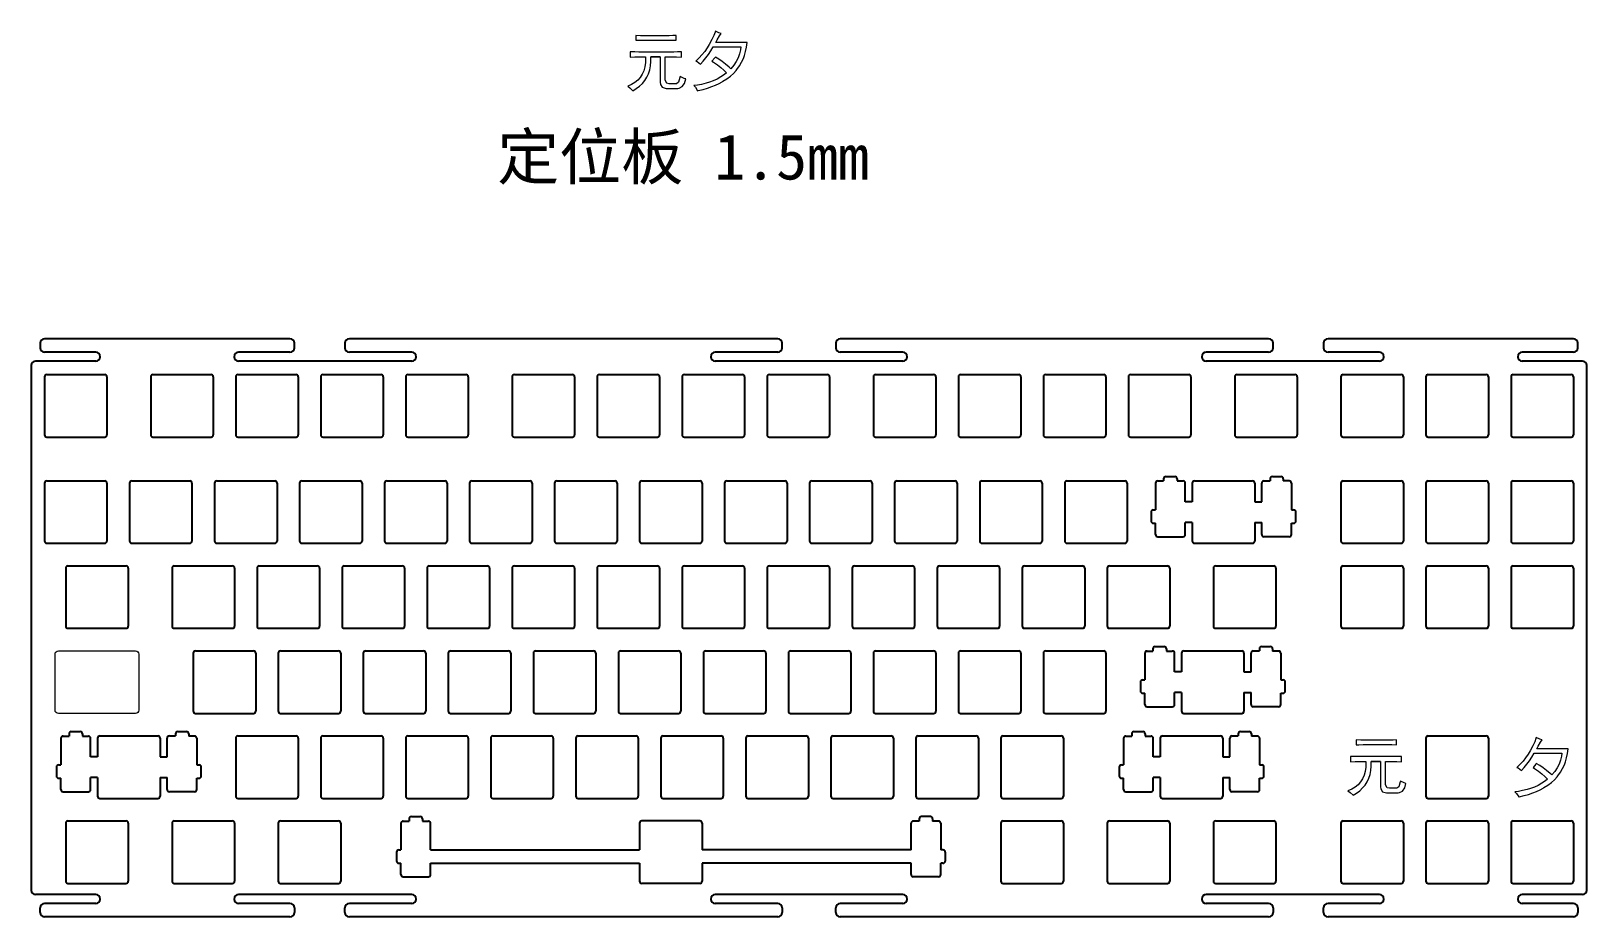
# Model space of a CAD drawing. Header units: millimetres. Extents: x 2270 to 2618, y 1811 to 2010.
import ezdxf

# ---------------------------------------------------------------- set-up
doc = ezdxf.new("R2010")
doc.units = ezdxf.units.MM
doc.layers.add('SUIT-00-06_PBL1', color=7, linetype='Continuous')
doc.styles.get("Standard").update_dxf_attribs({"font": 'arial.ttf'})

msp = doc.modelspace()

# ---------------------------------------------------------------- texts
at = {"insert": (2373.95, 1986.9), "char_height": 10.1924, "width": 4090.9322, "attachment_point": 1}
msp.add_mtext('{\\fSimHei|b0|i0|c134|p49;定位板 1.5mm}', dxfattribs=at)

# ---------------------------------------------------------------- blocks, each defined once
blk = doc.blocks.new('block 72')
at = {"color": 7, "lineweight": 18}
blk.add_open_spline([(103.53, 179.04), (103.53, 179.04), (86.23, 179.04), (86.23, 179.04), (85.82, 179.04), (85.48, 178.7), (85.48, 178.29), (85.48, 178.29), (85.48, 165.79), (85.48, 165.79), (85.48, 165.37), (85.82, 165.04), (86.23, 165.04), (86.23, 165.04), (103.53, 165.04), (103.53, 165.04), (103.94, 165.04), (104.28, 165.37), (104.28, 165.79), (104.28, 165.79), (104.28, 178.29), (104.28, 178.29), (104.28, 178.7), (103.94, 179.04), (103.53, 179.04)], degree=3, knots=[0, 0, 0, 0, 1, 1, 1, 2, 2, 2, 3, 3, 3, 4, 4, 4, 5, 5, 5, 6, 6, 6, 7, 7, 7, 8, 8, 8, 8], dxfattribs=at)

# ---------------------------------------------------------------- linework, layer by layer
for p, q in [((2272.51, 1932.5), (2272.51, 1919.5)), ((2273.01, 1933), (2286.01, 1933)), ((2286.51, 1932.5), (2286.51, 1919.5)), ((2296.32, 1932.5), (2296.32, 1919.5)), ((2296.82, 1933), (2309.82, 1933)), ((2310.32, 1932.5), (2310.32, 1919.5)), ((2315.37, 1932.5), (2315.37, 1919.5)), ((2315.87, 1933), (2328.87, 1933)), ((2329.37, 1932.5), (2329.37, 1919.5)), ((2334.42, 1932.5), (2334.42, 1919.5)), ((2334.92, 1933), (2347.92, 1933)), ((2348.42, 1932.5), (2348.42, 1919.5)), ((2353.47, 1932.5), (2353.47, 1919.5)), ((2353.97, 1933), (2366.97, 1933)), ((2367.47, 1932.5), (2367.47, 1919.5)), ((2377.29, 1932.5), (2377.29, 1919.5)), ((2377.79, 1933), (2390.79, 1933)), ((2391.29, 1932.5), (2391.29, 1919.5)), ((2396.34, 1932.5), (2396.34, 1919.5)), ((2396.84, 1933), (2409.84, 1933)), ((2410.34, 1932.5), (2410.34, 1919.5)), ((2415.39, 1932.5), (2415.39, 1919.5)), ((2415.89, 1933), (2428.89, 1933)), ((2429.39, 1932.5), (2429.39, 1919.5)), ((2434.44, 1932.5), (2434.44, 1919.5)), ((2434.94, 1933), (2447.94, 1933)), ((2448.44, 1932.5), (2448.44, 1919.5)), ((2458.25, 1932.5), (2458.25, 1919.5)), ((2458.75, 1933), (2471.75, 1933)), ((2472.25, 1932.5), (2472.25, 1919.5)), ((2477.3, 1932.5), (2477.3, 1919.5)), ((2477.8, 1933), (2490.8, 1933)), ((2491.3, 1932.5), (2491.3, 1919.5)), ((2496.35, 1932.5), (2496.35, 1919.5)), ((2496.85, 1933), (2509.85, 1933)), ((2510.35, 1932.5), (2510.35, 1919.5)), ((2515.4, 1932.5), (2515.4, 1919.5)), ((2515.9, 1933), (2528.9, 1933)), ((2529.4, 1932.5), (2529.4, 1919.5)), ((2539.21, 1932.5), (2539.21, 1919.5)), ((2539.71, 1933), (2552.71, 1933)), ((2553.21, 1932.5), (2553.21, 1919.5)), ((2563.02, 1932.5), (2563.02, 1919.5)), ((2563.52, 1933), (2576.52, 1933)), ((2577.02, 1932.5), (2577.02, 1919.5)), ((2582.07, 1932.5), (2582.07, 1919.5)), ((2582.57, 1933), (2595.57, 1933)), ((2596.07, 1932.5), (2596.07, 1919.5)), ((2601.12, 1932.5), (2601.12, 1919.5)), ((2601.62, 1933), (2614.62, 1933)), ((2615.12, 1932.5), (2615.12, 1919.5)), ((2273.01, 1919), (2286.01, 1919)), ((2296.82, 1919), (2309.82, 1919)), ((2315.87, 1919), (2328.87, 1919)), ((2334.92, 1919), (2347.92, 1919)), ((2353.97, 1919), (2366.97, 1919)), ((2377.79, 1919), (2390.79, 1919)), ((2396.84, 1919), (2409.84, 1919)), ((2415.89, 1919), (2428.89, 1919)), ((2434.94, 1919), (2447.94, 1919)), ((2458.75, 1919), (2471.75, 1919)), ((2477.8, 1919), (2490.8, 1919)), ((2496.85, 1919), (2509.85, 1919)), ((2515.9, 1919), (2528.9, 1919)), ((2539.71, 1919), (2552.71, 1919)), ((2563.52, 1919), (2576.52, 1919)), ((2582.57, 1919), (2595.57, 1919)), ((2601.62, 1919), (2614.62, 1919)), ((2272.51, 1908.69), (2272.51, 1895.69)), ((2273.01, 1909.19), (2286.01, 1909.19)), ((2286.51, 1908.69), (2286.51, 1895.69)), ((2291.56, 1908.69), (2291.56, 1895.69)), ((2292.06, 1909.19), (2305.06, 1909.19)), ((2305.56, 1908.69), (2305.56, 1895.69)), ((2310.61, 1908.69), (2310.61, 1895.69)), ((2311.11, 1909.19), (2324.11, 1909.19)), ((2324.61, 1908.69), (2324.61, 1895.69)), ((2329.66, 1908.69), (2329.66, 1895.69)), ((2330.16, 1909.19), (2343.16, 1909.19)), ((2343.66, 1908.69), (2343.66, 1895.69)), ((2348.71, 1908.69), (2348.71, 1895.69)), ((2349.21, 1909.19), (2362.21, 1909.19)), ((2362.71, 1908.69), (2362.71, 1895.69)), ((2367.76, 1908.69), (2367.76, 1895.69)), ((2368.26, 1909.19), (2381.26, 1909.19)), ((2381.76, 1908.69), (2381.76, 1895.69)), ((2386.81, 1908.69), (2386.81, 1895.69)), ((2387.31, 1909.19), (2400.31, 1909.19)), ((2400.81, 1908.69), (2400.81, 1895.69)), ((2405.86, 1908.69), (2405.86, 1895.69)), ((2406.36, 1909.19), (2419.36, 1909.19)), ((2419.86, 1908.69), (2419.86, 1895.69)), ((2424.91, 1908.69), (2424.91, 1895.69)), ((2425.41, 1909.19), (2438.41, 1909.19)), ((2438.91, 1908.69), (2438.91, 1895.69)), ((2443.96, 1908.69), (2443.96, 1895.69)), ((2444.46, 1909.19), (2457.46, 1909.19)), ((2457.96, 1908.69), (2457.96, 1895.69)), ((2463.01, 1908.69), (2463.01, 1895.69)), ((2463.51, 1909.19), (2476.51, 1909.19)), ((2477.01, 1908.69), (2477.01, 1895.69)), ((2482.06, 1908.69), (2482.06, 1895.69)), ((2482.56, 1909.19), (2495.56, 1909.19)), ((2496.06, 1908.69), (2496.06, 1895.69)), ((2501.11, 1908.69), (2501.11, 1895.69)), ((2501.61, 1909.19), (2514.61, 1909.19)), ((2515.11, 1908.69), (2515.11, 1895.69)), ((2521.46, 1908.66), (2521.46, 1902.69)), ((2521.96, 1909.16), (2523.29, 1909.16)), ((2523.29, 1909.66), (2523.29, 1909.16)), ((2523.79, 1910.16), (2525.79, 1910.16)), ((2526.29, 1909.66), (2526.29, 1909.16)), ((2526.29, 1909.16), (2527.61, 1909.16)), ((2528.11, 1904.49), (2528.11, 1908.66)), ((2529.69, 1908.69), (2529.69, 1904.49)), ((2530.19, 1909.19), (2543.19, 1909.19)), ((2543.69, 1908.69), (2543.69, 1904.49)), ((2545.26, 1904.49), (2545.26, 1908.67)), ((2545.76, 1909.17), (2547.15, 1909.17)), ((2547.15, 1909.66), (2547.15, 1909.17)), ((2547.65, 1910.16), (2549.59, 1910.16)), ((2550.09, 1909.66), (2550.09, 1909.16)), ((2551.41, 1909.16), (2550.09, 1909.16)), ((2551.91, 1908.66), (2551.91, 1902.69)), ((2563.02, 1908.69), (2563.02, 1895.69)), ((2563.52, 1909.19), (2576.52, 1909.19)), ((2577.02, 1908.69), (2577.02, 1895.69)), ((2582.07, 1908.69), (2582.07, 1895.69)), ((2582.57, 1909.19), (2595.57, 1909.19)), ((2596.07, 1908.69), (2596.07, 1895.69)), ((2601.12, 1908.69), (2601.12, 1895.69)), ((2601.62, 1909.19), (2614.62, 1909.19)), ((2615.12, 1908.69), (2615.12, 1895.69)), ((2529.69, 1904.49), (2528.11, 1904.49)), ((2543.69, 1904.49), (2545.26, 1904.49)), ((2520.46, 1902.19), (2520.46, 1900.19)), ((2520.96, 1902.69), (2521.46, 1902.69)), ((2551.91, 1902.69), (2552.41, 1902.69)), ((2552.91, 1900.19), (2552.91, 1902.19)), ((2520.96, 1899.69), (2521.46, 1899.69)), ((2521.46, 1897.16), (2521.46, 1899.69)), ((2521.96, 1896.66), (2527.61, 1896.66)), ((2529.69, 1899.89), (2528.11, 1899.89)), ((2528.11, 1897.16), (2528.11, 1899.89)), ((2529.69, 1899.89), (2529.69, 1895.69)), ((2543.69, 1899.89), (2545.26, 1899.89)), ((2543.69, 1899.89), (2543.69, 1895.69)), ((2545.26, 1897.16), (2545.26, 1899.89)), ((2551.41, 1896.66), (2545.76, 1896.66)), ((2551.91, 1897.16), (2551.91, 1899.69)), ((2551.91, 1899.69), (2552.41, 1899.69)), ((2273.01, 1895.19), (2286.01, 1895.19)), ((2292.06, 1895.19), (2305.06, 1895.19)), ((2311.11, 1895.19), (2324.11, 1895.19)), ((2330.16, 1895.19), (2343.16, 1895.19)), ((2349.21, 1895.19), (2362.21, 1895.19)), ((2368.26, 1895.19), (2381.26, 1895.19)), ((2387.31, 1895.19), (2400.31, 1895.19)), ((2406.36, 1895.19), (2419.36, 1895.19)), ((2425.41, 1895.19), (2438.41, 1895.19)), ((2444.46, 1895.19), (2457.46, 1895.19)), ((2463.51, 1895.19), (2476.51, 1895.19)), ((2482.56, 1895.19), (2495.56, 1895.19)), ((2501.61, 1895.19), (2514.61, 1895.19)), ((2530.19, 1895.19), (2543.19, 1895.19)), ((2563.52, 1895.19), (2576.52, 1895.19)), ((2582.57, 1895.19), (2595.57, 1895.19)), ((2601.62, 1895.19), (2614.62, 1895.19)), ((2277.27, 1889.64), (2277.27, 1876.64)), ((2277.77, 1890.14), (2290.77, 1890.14)), ((2291.27, 1889.64), (2291.27, 1876.64)), ((2301.09, 1889.64), (2301.09, 1876.64)), ((2301.59, 1890.14), (2314.59, 1890.14)), ((2315.09, 1889.64), (2315.09, 1876.64)), ((2320.14, 1889.64), (2320.14, 1876.64)), ((2320.64, 1890.14), (2333.64, 1890.14)), ((2334.14, 1889.64), (2334.14, 1876.64)), ((2339.19, 1889.64), (2339.19, 1876.64)), ((2339.69, 1890.14), (2352.69, 1890.14)), ((2353.19, 1889.64), (2353.19, 1876.64)), ((2358.24, 1889.64), (2358.24, 1876.64)), ((2358.74, 1890.14), (2371.74, 1890.14)), ((2372.24, 1889.64), (2372.24, 1876.64)), ((2377.29, 1889.64), (2377.29, 1876.64)), ((2377.79, 1890.14), (2390.79, 1890.14)), ((2391.29, 1889.64), (2391.29, 1876.64)), ((2396.34, 1889.64), (2396.34, 1876.64)), ((2396.84, 1890.14), (2409.84, 1890.14)), ((2410.34, 1889.64), (2410.34, 1876.64)), ((2415.39, 1889.64), (2415.39, 1876.64)), ((2415.89, 1890.14), (2428.89, 1890.14)), ((2429.39, 1889.64), (2429.39, 1876.64)), ((2434.44, 1889.64), (2434.44, 1876.64)), ((2434.94, 1890.14), (2447.94, 1890.14)), ((2448.44, 1889.64), (2448.44, 1876.64)), ((2453.49, 1889.64), (2453.49, 1876.64)), ((2453.99, 1890.14), (2466.99, 1890.14)), ((2467.49, 1889.64), (2467.49, 1876.64)), ((2472.54, 1889.64), (2472.54, 1876.64)), ((2473.04, 1890.14), (2486.04, 1890.14)), ((2486.54, 1889.64), (2486.54, 1876.64)), ((2491.59, 1889.64), (2491.59, 1876.64)), ((2492.09, 1890.14), (2505.09, 1890.14)), ((2505.59, 1889.64), (2505.59, 1876.64)), ((2510.64, 1889.64), (2510.64, 1876.64)), ((2511.14, 1890.14), (2524.14, 1890.14)), ((2524.64, 1889.64), (2524.64, 1876.64)), ((2534.45, 1889.64), (2534.45, 1876.64)), ((2534.95, 1890.14), (2547.95, 1890.14)), ((2548.45, 1889.64), (2548.45, 1876.64)), ((2563.02, 1889.64), (2563.02, 1876.64)), ((2563.52, 1890.14), (2576.52, 1890.14)), ((2577.02, 1889.64), (2577.02, 1876.64)), ((2582.07, 1889.64), (2582.07, 1876.64)), ((2582.57, 1890.14), (2595.57, 1890.14)), ((2596.07, 1889.64), (2596.07, 1876.64)), ((2601.12, 1889.64), (2601.12, 1876.64)), ((2601.62, 1890.14), (2614.62, 1890.14)), ((2615.12, 1889.64), (2615.12, 1876.64)), ((2277.77, 1876.14), (2290.77, 1876.14)), ((2301.59, 1876.14), (2314.59, 1876.14)), ((2320.64, 1876.14), (2333.64, 1876.14)), ((2339.69, 1876.14), (2352.69, 1876.14)), ((2358.74, 1876.14), (2371.74, 1876.14)), ((2377.79, 1876.14), (2390.79, 1876.14)), ((2396.84, 1876.14), (2409.84, 1876.14)), ((2415.89, 1876.14), (2428.89, 1876.14)), ((2434.94, 1876.14), (2447.94, 1876.14)), ((2453.99, 1876.14), (2466.99, 1876.14)), ((2473.04, 1876.14), (2486.04, 1876.14)), ((2492.09, 1876.14), (2505.09, 1876.14)), ((2511.14, 1876.14), (2524.14, 1876.14)), ((2534.95, 1876.14), (2547.95, 1876.14)), ((2563.52, 1876.14), (2576.52, 1876.14)), ((2582.57, 1876.14), (2595.57, 1876.14)), ((2601.62, 1876.14), (2614.62, 1876.14)), ((2521.39, 1872.06), (2523.39, 1872.06)), ((2545.26, 1872.06), (2547.19, 1872.06)), ((2305.85, 1870.59), (2305.85, 1857.59)), ((2306.35, 1871.09), (2319.35, 1871.09)), ((2319.85, 1870.59), (2319.85, 1857.59)), ((2324.9, 1870.59), (2324.9, 1857.59)), ((2325.4, 1871.09), (2338.4, 1871.09)), ((2338.9, 1870.59), (2338.9, 1857.59)), ((2343.95, 1870.59), (2343.95, 1857.59)), ((2344.45, 1871.09), (2357.45, 1871.09)), ((2357.95, 1870.59), (2357.95, 1857.59)), ((2363, 1870.59), (2363, 1857.59)), ((2363.5, 1871.09), (2376.5, 1871.09)), ((2377, 1870.59), (2377, 1857.59)), ((2382.05, 1870.59), (2382.05, 1857.59)), ((2382.55, 1871.09), (2395.55, 1871.09)), ((2396.05, 1870.59), (2396.05, 1857.59)), ((2401.1, 1870.59), (2401.1, 1857.59)), ((2401.6, 1871.09), (2414.6, 1871.09)), ((2415.1, 1870.59), (2415.1, 1857.59)), ((2420.15, 1870.59), (2420.15, 1857.59)), ((2420.65, 1871.09), (2433.65, 1871.09)), ((2434.15, 1870.59), (2434.15, 1857.59)), ((2439.2, 1870.59), (2439.2, 1857.59)), ((2439.7, 1871.09), (2452.7, 1871.09)), ((2453.2, 1870.59), (2453.2, 1857.59)), ((2458.25, 1870.59), (2458.25, 1857.59)), ((2458.75, 1871.09), (2471.75, 1871.09)), ((2472.25, 1870.59), (2472.25, 1857.59)), ((2477.3, 1870.59), (2477.3, 1857.59)), ((2477.8, 1871.09), (2490.8, 1871.09)), ((2491.3, 1870.59), (2491.3, 1857.59)), ((2496.35, 1870.59), (2496.35, 1857.59)), ((2496.85, 1871.09), (2509.85, 1871.09)), ((2510.35, 1870.59), (2510.35, 1857.59)), ((2519.07, 1870.56), (2519.07, 1864.59)), ((2519.57, 1871.06), (2520.89, 1871.06)), ((2520.89, 1871.56), (2520.89, 1871.06)), ((2523.89, 1871.56), (2523.89, 1871.06)), ((2523.89, 1871.06), (2525.22, 1871.06)), ((2525.72, 1866.39), (2525.72, 1870.56)), ((2527.29, 1870.59), (2527.29, 1866.39)), ((2527.79, 1871.09), (2540.79, 1871.09)), ((2541.29, 1870.59), (2541.29, 1866.39)), ((2542.87, 1866.39), (2542.87, 1870.57)), ((2543.37, 1871.07), (2544.76, 1871.07)), ((2544.76, 1871.56), (2544.76, 1871.07)), ((2547.69, 1871.56), (2547.69, 1871.06)), ((2549.02, 1871.06), (2547.69, 1871.06)), ((2549.52, 1870.56), (2549.52, 1864.59)), ((2527.29, 1866.39), (2525.72, 1866.39)), ((2541.29, 1866.39), (2542.87, 1866.39)), ((2518.07, 1864.09), (2518.07, 1862.09)), ((2518.57, 1864.59), (2519.07, 1864.59)), ((2527.29, 1861.79), (2525.72, 1861.79)), ((2525.72, 1859.06), (2525.72, 1861.79)), ((2527.29, 1861.79), (2527.29, 1857.59)), ((2541.29, 1861.79), (2542.87, 1861.79)), ((2541.29, 1861.79), (2541.29, 1857.59)), ((2542.87, 1859.06), (2542.87, 1861.79)), ((2549.52, 1864.59), (2550.02, 1864.59)), ((2550.52, 1862.09), (2550.52, 1864.09)), ((2518.57, 1861.59), (2519.07, 1861.59)), ((2519.07, 1859.06), (2519.07, 1861.59)), ((2519.57, 1858.56), (2525.22, 1858.56)), ((2549.02, 1858.56), (2543.37, 1858.56)), ((2549.52, 1859.06), (2549.52, 1861.59)), ((2549.52, 1861.59), (2550.02, 1861.59)), ((2306.35, 1857.09), (2319.35, 1857.09)), ((2325.4, 1857.09), (2338.4, 1857.09)), ((2344.45, 1857.09), (2357.45, 1857.09)), ((2363.5, 1857.09), (2376.5, 1857.09)), ((2382.55, 1857.09), (2395.55, 1857.09)), ((2401.6, 1857.09), (2414.6, 1857.09)), ((2420.65, 1857.09), (2433.65, 1857.09)), ((2439.7, 1857.09), (2452.7, 1857.09)), ((2458.75, 1857.09), (2471.75, 1857.09)), ((2477.8, 1857.09), (2490.8, 1857.09)), ((2496.85, 1857.09), (2509.85, 1857.09)), ((2527.79, 1857.09), (2540.79, 1857.09)), ((2276.19, 1851.51), (2276.19, 1845.54)), ((2276.69, 1852.01), (2278.02, 1852.01)), ((2278.02, 1852.51), (2278.02, 1852.01)), ((2278.52, 1853.01), (2280.52, 1853.01)), ((2281.02, 1852.51), (2281.02, 1852.01)), ((2281.02, 1852.01), (2282.34, 1852.01)), ((2282.84, 1847.34), (2282.84, 1851.51)), ((2284.42, 1851.54), (2284.42, 1847.34)), ((2284.92, 1852.04), (2297.92, 1852.04)), ((2298.42, 1851.54), (2298.42, 1847.34)), ((2299.99, 1847.34), (2299.99, 1851.52)), ((2300.49, 1852.02), (2301.88, 1852.02)), ((2301.88, 1852.51), (2301.88, 1852.02)), ((2302.38, 1853.01), (2304.32, 1853.01)), ((2304.82, 1852.51), (2304.82, 1852.01)), ((2306.14, 1852.01), (2304.82, 1852.01)), ((2306.64, 1851.51), (2306.64, 1845.54)), ((2315.37, 1851.54), (2315.37, 1838.54)), ((2315.87, 1852.04), (2328.87, 1852.04)), ((2329.37, 1851.54), (2329.37, 1838.54)), ((2334.42, 1851.54), (2334.42, 1838.54)), ((2334.92, 1852.04), (2347.92, 1852.04)), ((2348.42, 1851.54), (2348.42, 1838.54)), ((2353.47, 1851.54), (2353.47, 1838.54)), ((2353.97, 1852.04), (2366.97, 1852.04)), ((2367.47, 1851.54), (2367.47, 1838.54)), ((2372.52, 1851.54), (2372.52, 1838.54)), ((2373.02, 1852.04), (2386.02, 1852.04)), ((2386.52, 1851.54), (2386.52, 1838.54)), ((2391.57, 1851.54), (2391.57, 1838.54)), ((2392.07, 1852.04), (2405.07, 1852.04)), ((2405.57, 1851.54), (2405.57, 1838.54)), ((2410.62, 1851.54), (2410.62, 1838.54)), ((2411.12, 1852.04), (2424.12, 1852.04)), ((2424.62, 1851.54), (2424.62, 1838.54)), ((2429.67, 1851.54), (2429.67, 1838.54)), ((2430.17, 1852.04), (2443.17, 1852.04)), ((2443.67, 1851.54), (2443.67, 1838.54)), ((2448.72, 1851.54), (2448.72, 1838.54)), ((2449.22, 1852.04), (2462.22, 1852.04)), ((2462.72, 1851.54), (2462.72, 1838.54)), ((2467.77, 1851.54), (2467.77, 1838.54)), ((2468.27, 1852.04), (2481.27, 1852.04)), ((2481.77, 1851.54), (2481.77, 1838.54)), ((2486.82, 1851.54), (2486.82, 1838.54)), ((2487.32, 1852.04), (2500.32, 1852.04)), ((2500.82, 1851.54), (2500.82, 1838.54)), ((2514.32, 1851.51), (2514.32, 1845.54)), ((2514.82, 1852.01), (2516.14, 1852.01)), ((2516.14, 1852.51), (2516.14, 1852.01)), ((2516.64, 1853.01), (2518.64, 1853.01)), ((2519.14, 1852.51), (2519.14, 1852.01)), ((2519.14, 1852.01), (2520.47, 1852.01)), ((2520.97, 1847.34), (2520.97, 1851.51)), ((2522.54, 1851.54), (2522.54, 1847.34)), ((2523.04, 1852.04), (2536.04, 1852.04)), ((2536.54, 1851.54), (2536.54, 1847.34)), ((2538.12, 1847.34), (2538.12, 1851.52)), ((2538.62, 1852.02), (2540, 1852.02)), ((2540, 1852.51), (2540, 1852.02)), ((2540.5, 1853.01), (2542.44, 1853.01)), ((2542.94, 1852.51), (2542.94, 1852.01)), ((2544.27, 1852.01), (2542.94, 1852.01)), ((2544.77, 1851.51), (2544.77, 1845.54)), ((2582.07, 1851.54), (2582.07, 1838.54)), ((2582.57, 1852.04), (2595.57, 1852.04)), ((2596.07, 1851.54), (2596.07, 1838.54)), ((2275.19, 1845.04), (2275.19, 1843.04)), ((2275.69, 1845.54), (2276.19, 1845.54)), ((2284.42, 1847.34), (2282.84, 1847.34)), ((2298.42, 1847.34), (2299.99, 1847.34)), ((2306.64, 1845.54), (2307.14, 1845.54)), ((2307.64, 1843.04), (2307.64, 1845.04)), ((2513.32, 1845.04), (2513.32, 1843.04)), ((2513.82, 1845.54), (2514.32, 1845.54)), ((2522.54, 1847.34), (2520.97, 1847.34)), ((2536.54, 1847.34), (2538.12, 1847.34)), ((2544.77, 1845.54), (2545.27, 1845.54)), ((2545.77, 1843.04), (2545.77, 1845.04)), ((2275.69, 1842.54), (2276.19, 1842.54)), ((2276.19, 1840.01), (2276.19, 1842.54)), ((2284.42, 1842.74), (2282.84, 1842.74)), ((2282.84, 1840.01), (2282.84, 1842.74)), ((2284.42, 1842.74), (2284.42, 1838.54)), ((2298.42, 1842.74), (2299.99, 1842.74)), ((2298.42, 1842.74), (2298.42, 1838.54)), ((2299.99, 1840.01), (2299.99, 1842.74)), ((2306.64, 1840.01), (2306.64, 1842.54)), ((2306.64, 1842.54), (2307.14, 1842.54)), ((2513.82, 1842.54), (2514.32, 1842.54)), ((2514.32, 1840.01), (2514.32, 1842.54)), ((2522.54, 1842.74), (2520.97, 1842.74)), ((2520.97, 1840.01), (2520.97, 1842.74)), ((2522.54, 1842.74), (2522.54, 1838.54)), ((2536.54, 1842.74), (2538.12, 1842.74)), ((2536.54, 1842.74), (2536.54, 1838.54)), ((2538.12, 1840.01), (2538.12, 1842.74)), ((2544.77, 1840.01), (2544.77, 1842.54)), ((2544.77, 1842.54), (2545.27, 1842.54)), ((2276.69, 1839.51), (2282.34, 1839.51)), ((2284.92, 1838.04), (2297.92, 1838.04)), ((2306.14, 1839.51), (2300.49, 1839.51)), ((2315.87, 1838.04), (2328.87, 1838.04)), ((2334.92, 1838.04), (2347.92, 1838.04)), ((2353.97, 1838.04), (2366.97, 1838.04)), ((2373.02, 1838.04), (2386.02, 1838.04)), ((2392.07, 1838.04), (2405.07, 1838.04)), ((2411.12, 1838.04), (2424.12, 1838.04)), ((2430.17, 1838.04), (2443.17, 1838.04)), ((2449.22, 1838.04), (2462.22, 1838.04)), ((2468.27, 1838.04), (2481.27, 1838.04)), ((2487.32, 1838.04), (2500.32, 1838.04)), ((2514.82, 1839.51), (2520.47, 1839.51)), ((2523.04, 1838.04), (2536.04, 1838.04)), ((2544.27, 1839.51), (2538.62, 1839.51)), ((2582.57, 1838.04), (2595.57, 1838.04)), ((2354.71, 1833.96), (2356.71, 1833.96)), ((2471.01, 1833.96), (2469.01, 1833.96)), ((2277.27, 1832.49), (2277.27, 1819.49)), ((2277.77, 1832.99), (2290.77, 1832.99)), ((2291.27, 1832.49), (2291.27, 1819.49)), ((2301.09, 1832.49), (2301.09, 1819.49)), ((2301.59, 1832.99), (2314.59, 1832.99)), ((2315.09, 1832.49), (2315.09, 1819.49)), ((2324.9, 1832.49), (2324.9, 1819.49)), ((2325.4, 1832.99), (2338.4, 1832.99)), ((2338.9, 1832.49), (2338.9, 1819.49)), ((2352.39, 1832.46), (2352.39, 1826.49)), ((2352.89, 1832.96), (2354.21, 1832.96)), ((2354.21, 1833.46), (2354.21, 1832.96)), ((2357.21, 1833.46), (2357.21, 1832.96)), ((2357.21, 1832.96), (2358.54, 1832.96)), ((2359.04, 1826.49), (2359.04, 1832.46)), ((2405.86, 1832.49), (2405.86, 1826.49)), ((2419.36, 1832.99), (2406.36, 1832.99)), ((2419.86, 1832.49), (2419.86, 1826.49)), ((2466.69, 1826.49), (2466.69, 1832.46)), ((2468.51, 1832.96), (2467.19, 1832.96)), ((2468.51, 1833.46), (2468.51, 1832.96)), ((2471.51, 1833.46), (2471.51, 1832.96)), ((2472.84, 1832.96), (2471.51, 1832.96)), ((2473.34, 1832.46), (2473.34, 1826.49)), ((2486.82, 1832.49), (2486.82, 1819.49)), ((2487.32, 1832.99), (2500.32, 1832.99)), ((2500.82, 1832.49), (2500.82, 1819.49)), ((2510.64, 1832.49), (2510.64, 1819.49)), ((2511.14, 1832.99), (2524.14, 1832.99)), ((2524.64, 1832.49), (2524.64, 1819.49)), ((2534.45, 1832.49), (2534.45, 1819.49)), ((2534.95, 1832.99), (2547.95, 1832.99)), ((2548.45, 1832.49), (2548.45, 1819.49)), ((2563.02, 1832.49), (2563.02, 1819.49)), ((2563.52, 1832.99), (2576.52, 1832.99)), ((2577.02, 1832.49), (2577.02, 1819.49)), ((2582.07, 1832.49), (2582.07, 1819.49)), ((2582.57, 1832.99), (2595.57, 1832.99)), ((2596.07, 1832.49), (2596.07, 1819.49)), ((2601.12, 1832.49), (2601.12, 1819.49)), ((2601.62, 1832.99), (2614.62, 1832.99)), ((2615.12, 1832.49), (2615.12, 1819.49)), ((2351.39, 1825.99), (2351.39, 1823.99)), ((2351.89, 1826.49), (2352.39, 1826.49)), ((2351.89, 1823.49), (2352.39, 1823.49)), ((2352.39, 1820.96), (2352.39, 1823.49)), ((2359.04, 1826.49), (2405.86, 1826.49)), ((2359.04, 1820.96), (2359.04, 1823.49)), ((2359.04, 1823.49), (2405.86, 1823.49)), ((2405.86, 1823.49), (2405.86, 1819.49)), ((2466.69, 1826.49), (2419.86, 1826.49)), ((2419.86, 1823.49), (2419.86, 1819.49)), ((2466.69, 1823.49), (2419.86, 1823.49)), ((2466.69, 1820.96), (2466.69, 1823.49)), ((2473.84, 1826.49), (2473.34, 1826.49)), ((2473.34, 1820.96), (2473.34, 1823.49)), ((2473.84, 1823.49), (2473.34, 1823.49)), ((2474.34, 1825.99), (2474.34, 1823.99)), ((2352.89, 1820.46), (2358.54, 1820.46)), ((2472.84, 1820.46), (2467.19, 1820.46)), ((2277.77, 1818.99), (2290.77, 1818.99)), ((2301.59, 1818.99), (2314.59, 1818.99)), ((2325.4, 1818.99), (2338.4, 1818.99)), ((2419.36, 1818.99), (2406.36, 1818.99)), ((2487.32, 1818.99), (2500.32, 1818.99)), ((2511.14, 1818.99), (2524.14, 1818.99)), ((2534.95, 1818.99), (2547.95, 1818.99)), ((2563.52, 1818.99), (2576.52, 1818.99)), ((2582.57, 1818.99), (2595.57, 1818.99)), ((2601.62, 1818.99), (2614.62, 1818.99))]:
    msp.add_line(p, q)
at = {"color": 7, "lineweight": 0}
for points in [[(2405.04, 2008.98), (2405.04, 2007.9), (2405.65, 2007.93), (2406.57, 2007.95), (2412.46, 2007.95)], [(2406.52, 2008.92), (2406.04, 2008.93), (2405.04, 2008.98)], [(2414.08, 2008.98), (2413.3, 2008.95), (2412.46, 2008.92), (2406.52, 2008.92)], [(2412.46, 2007.95), (2412.99, 2007.95), (2414.08, 2007.9), (2414.08, 2008.98)], [(2422.83, 2009.96), (2422.76, 2009.73), (2422.48, 2009), (2422.05, 2008.09), (2421.46, 2006.97)], [(2427.65, 2001.37), (2428.24, 2002.18), (2428.72, 2003.01), (2429.12, 2003.83), (2429.35, 2004.47), (2429.59, 2005.36), (2429.81, 2006.33), (2429.97, 2007.39), (2422.94, 2007.39), (2423.24, 2008), (2423.76, 2008.93), (2424.14, 2009.45), (2423.65, 2009.56), (2422.83, 2009.96)], [(2405.71, 2005.26), (2405.71, 2005.26), (2404.79, 2005.28), (2403.77, 2005.31)], [(2403.77, 2005.31), (2403.77, 2004.11), (2403.78, 2004.11), (2404.81, 2004.16), (2405.71, 2004.17), (2407.21, 2004.17)], [(2415.22, 2005.31), (2414.38, 2005.28), (2413.5, 2005.26), (2405.71, 2005.26)], [(2413.5, 2004.17), (2414.16, 2004.16), (2415.22, 2004.11), (2415.22, 2005.31)], [(2421.46, 2006.97), (2420.98, 2006.2), (2420.44, 2005.41), (2419.84, 2004.65), (2419.18, 2003.94), (2418.48, 2003.25), (2418.74, 2003.14), (2419.51, 2002.58), (2420.11, 2003.22), (2420.7, 2003.94), (2421.28, 2004.7), (2421.84, 2005.53), (2422.36, 2006.4), (2428.56, 2006.4)], [(2428.56, 2006.4), (2428.46, 2005.76), (2428.23, 2004.87), (2427.91, 2003.99), (2427.49, 2003.15), (2426.94, 2002.33), (2426.32, 2001.54)], [(2407.21, 2004.17), (2407.21, 2003.93), (2407.18, 2002.89), (2407.05, 2001.95), (2406.82, 2001.08), (2406.47, 2000.29), (2406.02, 1999.58), (2405.48, 1998.97), (2404.82, 1998.43), (2404.06, 1997.96), (2403.19, 1997.59), (2403.69, 1997.24), (2404.34, 1996.61), (2405.1, 1997.08), (2405.84, 1997.62), (2406.49, 1998.23), (2407.03, 1998.89), (2407.49, 1999.63), (2407.85, 2000.42), (2408.13, 2001.26), (2408.31, 2002.17), (2408.41, 2003.14), (2408.41, 2004.17), (2410.47, 2004.17)], [(2408.41, 2004.17), (2410.47, 2004.17)], [(2410.47, 2004.17), (2408.41, 2004.17), (2408.41, 2004.17)], [(2408.41, 2004.17), (2410.47, 2004.17), (2410.47, 1998.51), (2410.52, 1998)], [(2408.41, 2004.17), (2410.47, 2004.17), (2410.47, 1998.51), (2410.52, 1998)], [(2411.61, 2004.17), (2413.5, 2004.17)], [(2412.46, 1998.16), (2411.97, 1998.26), (2411.61, 1998.97), (2411.61, 2004.17)], [(2412.46, 1998.16), (2411.97, 1998.26), (2411.61, 1998.97), (2411.61, 2004.17)], [(2422.83, 2004.11), (2422.71, 2003.94), (2422.08, 2003.2), (2422.4, 2003.01), (2423.29, 2002.4), (2424.08, 2001.8), (2424.77, 2001.21), (2425.35, 2000.62), (2424.88, 2000.25), (2424.06, 1999.69), (2423.24, 1999.22), (2422.38, 1998.82), (2421.51, 1998.51), (2420.75, 1998.28), (2419.74, 1998.03), (2418.84, 1997.87), (2418.02, 1997.77), (2418.36, 1997.4), (2418.87, 1996.61), (2418.97, 1996.63), (2420.07, 1996.91), (2421.1, 1997.21), (2422.03, 1997.54), (2422.89, 1997.87), (2423.68, 1998.23), (2424.37, 1998.62), (2424.54, 1998.71), (2425.43, 1999.28), (2426.2, 1999.88), (2426.89, 2000.48), (2427.47, 2001.14), (2427.65, 2001.37)], [(2426.32, 2001.54), (2425.92, 2001.89), (2425.11, 2002.53), (2424.34, 2003.12), (2423.58, 2003.65), (2422.83, 2004.11)], [(2410.52, 1998), (2410.93, 1997.36), (2411.79, 1997.12), (2414.41, 1997.12), (2414.72, 1997.17), (2415.43, 1997.54), (2415.91, 1998.23), (2416.19, 1999.25), (2415.81, 1999.35), (2414.94, 1999.76)], [(2414.94, 1999.76), (2414.9, 1999.58), (2414.59, 1998.51), (2414.13, 1998.16), (2412.46, 1998.16)], [(2606.79, 1851.69), (2606.72, 1851.46), (2606.44, 1850.74), (2606.02, 1849.83), (2605.42, 1848.71)], [(2611.62, 1843.11), (2612.21, 1843.92), (2612.69, 1844.74), (2613.08, 1845.57), (2613.31, 1846.21), (2613.56, 1847.1), (2613.77, 1848.07), (2613.94, 1849.12), (2606.91, 1849.12), (2607.2, 1849.73), (2607.73, 1850.67), (2608.11, 1851.18), (2607.61, 1851.3), (2606.79, 1851.69)], [(2567.92, 1851.06), (2567.44, 1851.08), (2566.43, 1851.13)], [(2566.43, 1851.13), (2566.43, 1850.04), (2567.04, 1850.07), (2567.97, 1850.09), (2573.86, 1850.09)], [(2575.48, 1851.13), (2574.7, 1851.09), (2573.86, 1851.06), (2567.92, 1851.06)], [(2573.86, 1850.09), (2574.39, 1850.09), (2575.48, 1850.04), (2575.48, 1851.13)], [(2605.42, 1848.71), (2604.95, 1847.94), (2604.4, 1847.15), (2603.81, 1846.39), (2603.15, 1845.68), (2602.44, 1844.99), (2602.71, 1844.87), (2603.48, 1844.31), (2604.07, 1844.96), (2604.67, 1845.68), (2605.24, 1846.44), (2605.8, 1847.26), (2606.33, 1848.14), (2612.52, 1848.14)], [(2612.52, 1848.14), (2612.42, 1847.49), (2612.19, 1846.6), (2611.88, 1845.73), (2611.45, 1844.89), (2610.91, 1844.07), (2610.28, 1843.28)], [(2568.61, 1846.32), (2568.61, 1846.07), (2568.57, 1845.03), (2568.44, 1844.09), (2568.21, 1843.22), (2567.87, 1842.43), (2567.42, 1841.72), (2566.88, 1841.11), (2566.22, 1840.57), (2565.46, 1840.11), (2564.59, 1839.73), (2565.08, 1839.38), (2565.74, 1838.76), (2566.5, 1839.22), (2567.24, 1839.76), (2567.88, 1840.37), (2568.43, 1841.03), (2568.89, 1841.77), (2569.25, 1842.56), (2569.53, 1843.4), (2569.71, 1844.31), (2569.81, 1845.28), (2569.81, 1846.32), (2571.87, 1846.32)], [(2567.11, 1847.4), (2567.11, 1847.4), (2566.19, 1847.42), (2565.17, 1847.45)], [(2565.17, 1847.45), (2565.17, 1846.25), (2565.18, 1846.25), (2566.2, 1846.3), (2567.11, 1846.32), (2568.61, 1846.32)], [(2576.61, 1847.45), (2575.77, 1847.42), (2574.9, 1847.4), (2567.11, 1847.4)], [(2569.81, 1846.32), (2571.87, 1846.32), (2571.87, 1840.65), (2571.92, 1840.14)], [(2569.81, 1846.32), (2571.87, 1846.32), (2571.87, 1840.65), (2571.92, 1840.14)], [(2571.87, 1846.32), (2569.81, 1846.32), (2569.81, 1846.32)], [(2569.81, 1846.32), (2571.87, 1846.32)], [(2573.86, 1840.3), (2573.37, 1840.4), (2573.01, 1841.11), (2573.01, 1846.32)], [(2573.86, 1840.3), (2573.37, 1840.4), (2573.01, 1841.11), (2573.01, 1846.32)], [(2573.01, 1846.32), (2574.9, 1846.32)], [(2574.9, 1846.32), (2575.56, 1846.3), (2576.61, 1846.25), (2576.61, 1847.45)], [(2606.79, 1845.85), (2606.67, 1845.68), (2606.05, 1844.94), (2606.36, 1844.74), (2607.25, 1844.13), (2608.04, 1843.54), (2608.73, 1842.95), (2609.31, 1842.35), (2608.85, 1841.99), (2608.03, 1841.43), (2607.2, 1840.95), (2606.35, 1840.56), (2605.47, 1840.25), (2604.71, 1840.02), (2603.71, 1839.77), (2602.8, 1839.6), (2601.98, 1839.5), (2602.33, 1839.14), (2602.84, 1838.35), (2602.94, 1838.37), (2604.04, 1838.65), (2605.06, 1838.94), (2606, 1839.27), (2606.86, 1839.6), (2607.65, 1839.97), (2608.34, 1840.36), (2608.5, 1840.44), (2609.39, 1841.02), (2610.17, 1841.61), (2610.86, 1842.22), (2611.43, 1842.88), (2611.62, 1843.11)], [(2610.28, 1843.28), (2609.89, 1843.62), (2609.08, 1844.26), (2608.31, 1844.86), (2607.55, 1845.38), (2606.79, 1845.85)], [(2571.92, 1840.14), (2572.33, 1839.5), (2573.19, 1839.27), (2575.81, 1839.27), (2576.12, 1839.32), (2576.83, 1839.68), (2577.3, 1840.37), (2577.58, 1841.39), (2577.21, 1841.49), (2576.33, 1841.9)], [(2576.33, 1841.9), (2576.3, 1841.72), (2575.99, 1840.65), (2575.53, 1840.3), (2573.86, 1840.3)]]:
    msp.add_lwpolyline(points, dxfattribs=at)
for centre, radius, start, end in [((2284.01, 1937), 1, 270, 90), ((2316.01, 1937), 1, 90, 270), ((2354.82, 1937), 1, 270, 90), ((2422.82, 1937), 1, 90, 270), ((2464.81, 1937), 1, 270, 90), ((2532.81, 1937), 1, 90, 270), ((2571.62, 1937), 1, 270, 90), ((2603.62, 1937), 1, 90, 270), ((2273.01, 1932.5), 0.5, 90, 180), ((2286.01, 1932.5), 0.5, 360, 90), ((2296.82, 1932.5), 0.5, 90, 180), ((2309.82, 1932.5), 0.5, 360, 90), ((2315.87, 1932.5), 0.5, 90, 180), ((2328.87, 1932.5), 0.5, 360, 90), ((2334.92, 1932.5), 0.5, 90, 180), ((2347.92, 1932.5), 0.5, 360, 90), ((2353.97, 1932.5), 0.5, 90, 180), ((2366.97, 1932.5), 0.5, 360, 90), ((2377.79, 1932.5), 0.5, 90, 180), ((2390.79, 1932.5), 0.5, 360, 90), ((2396.84, 1932.5), 0.5, 90, 180), ((2409.84, 1932.5), 0.5, 360, 90), ((2415.89, 1932.5), 0.5, 90, 180), ((2428.89, 1932.5), 0.5, 360, 90), ((2434.94, 1932.5), 0.5, 90, 180), ((2447.94, 1932.5), 0.5, 360, 90), ((2458.75, 1932.5), 0.5, 90, 180), ((2471.75, 1932.5), 0.5, 360, 90), ((2477.8, 1932.5), 0.5, 90, 180), ((2490.8, 1932.5), 0.5, 360, 90), ((2496.85, 1932.5), 0.5, 90, 180), ((2509.85, 1932.5), 0.5, 360, 90), ((2515.9, 1932.5), 0.5, 90, 180), ((2528.9, 1932.5), 0.5, 360, 90), ((2539.71, 1932.5), 0.5, 90, 180), ((2552.71, 1932.5), 0.5, 360, 90), ((2563.52, 1932.5), 0.5, 90, 180), ((2576.52, 1932.5), 0.5, 360, 90), ((2582.57, 1932.5), 0.5, 90, 180), ((2595.57, 1932.5), 0.5, 360, 90), ((2601.62, 1932.5), 0.5, 90, 180), ((2614.62, 1932.5), 0.5, 360, 90), ((2273.01, 1919.5), 0.5, 180, 270), ((2286.01, 1919.5), 0.5, 270, 360), ((2296.82, 1919.5), 0.5, 180, 270), ((2309.82, 1919.5), 0.5, 270, 360), ((2315.87, 1919.5), 0.5, 180, 270), ((2328.87, 1919.5), 0.5, 270, 360), ((2334.92, 1919.5), 0.5, 180, 270), ((2347.92, 1919.5), 0.5, 270, 360), ((2353.97, 1919.5), 0.5, 180, 270), ((2366.97, 1919.5), 0.5, 270, 360), ((2377.79, 1919.5), 0.5, 180, 270), ((2390.79, 1919.5), 0.5, 270, 360), ((2396.84, 1919.5), 0.5, 180, 270), ((2409.84, 1919.5), 0.5, 270, 360), ((2415.89, 1919.5), 0.5, 180, 270), ((2428.89, 1919.5), 0.5, 270, 360), ((2434.94, 1919.5), 0.5, 180, 270), ((2447.94, 1919.5), 0.5, 270, 360), ((2458.75, 1919.5), 0.5, 180, 270), ((2471.75, 1919.5), 0.5, 270, 360), ((2477.8, 1919.5), 0.5, 180, 270), ((2490.8, 1919.5), 0.5, 270, 360), ((2496.85, 1919.5), 0.5, 180, 270), ((2509.85, 1919.5), 0.5, 270, 360), ((2515.9, 1919.5), 0.5, 180, 270), ((2528.9, 1919.5), 0.5, 270, 360), ((2539.71, 1919.5), 0.5, 180, 270), ((2552.71, 1919.5), 0.5, 270, 360), ((2563.52, 1919.5), 0.5, 180, 270), ((2576.52, 1919.5), 0.5, 270, 360), ((2582.57, 1919.5), 0.5, 180, 270), ((2595.57, 1919.5), 0.5, 270, 360), ((2601.62, 1919.5), 0.5, 180, 270), ((2614.62, 1919.5), 0.5, 270, 360), ((2273.01, 1908.69), 0.5, 90, 180), ((2286.01, 1908.69), 0.5, 360, 90), ((2292.06, 1908.69), 0.5, 90, 180), ((2305.06, 1908.69), 0.5, 360, 90), ((2311.11, 1908.69), 0.5, 90, 180), ((2324.11, 1908.69), 0.5, 360, 90), ((2330.16, 1908.69), 0.5, 90, 180), ((2343.16, 1908.69), 0.5, 360, 90), ((2349.21, 1908.69), 0.5, 90, 180), ((2362.21, 1908.69), 0.5, 360, 90), ((2368.26, 1908.69), 0.5, 90, 180), ((2381.26, 1908.69), 0.5, 360, 90), ((2387.31, 1908.69), 0.5, 90, 180), ((2400.31, 1908.69), 0.5, 360, 90), ((2406.36, 1908.69), 0.5, 90, 180), ((2419.36, 1908.69), 0.5, 360, 90), ((2425.41, 1908.69), 0.5, 90, 180), ((2438.41, 1908.69), 0.5, 360, 90), ((2444.46, 1908.69), 0.5, 90, 180), ((2457.46, 1908.69), 0.5, 360, 90), ((2463.51, 1908.69), 0.5, 90, 180), ((2476.51, 1908.69), 0.5, 360, 90), ((2482.56, 1908.69), 0.5, 90, 180), ((2495.56, 1908.69), 0.5, 360, 90), ((2501.61, 1908.69), 0.5, 90, 180), ((2514.61, 1908.69), 0.5, 360, 90), ((2521.96, 1908.66), 0.5, 90, 180), ((2523.79, 1909.66), 0.5, 90, 180), ((2525.79, 1909.66), 0.5, 0, 90), ((2527.61, 1908.66), 0.5, 0, 90), ((2530.19, 1908.69), 0.5, 90, 180), ((2543.19, 1908.69), 0.5, 0, 90), ((2545.76, 1908.67), 0.5, 90, 180), ((2547.65, 1909.66), 0.5, 90, 180), ((2549.59, 1909.66), 0.5, 0, 90), ((2551.41, 1908.66), 0.5, 0, 90), ((2563.52, 1908.69), 0.5, 90, 180), ((2576.52, 1908.69), 0.5, 360, 90), ((2582.57, 1908.69), 0.5, 90, 180), ((2595.57, 1908.69), 0.5, 360, 90), ((2601.62, 1908.69), 0.5, 90, 180), ((2614.62, 1908.69), 0.5, 360, 90), ((2520.96, 1902.19), 0.5, 90, 180), ((2520.96, 1900.19), 0.5, 180, 270), ((2552.41, 1902.19), 0.5, 360, 90), ((2552.41, 1900.19), 0.5, 270, 360), ((2521.96, 1897.16), 0.5, 180, 270), ((2527.61, 1897.16), 0.5, 270, 0), ((2545.76, 1897.16), 0.5, 180, 270), ((2551.41, 1897.16), 0.5, 270, 360), ((2273.01, 1895.69), 0.5, 180, 270), ((2286.01, 1895.69), 0.5, 270, 360), ((2292.06, 1895.69), 0.5, 180, 270), ((2305.06, 1895.69), 0.5, 270, 360), ((2311.11, 1895.69), 0.5, 180, 270), ((2324.11, 1895.69), 0.5, 270, 360), ((2330.16, 1895.69), 0.5, 180, 270), ((2343.16, 1895.69), 0.5, 270, 360), ((2349.21, 1895.69), 0.5, 180, 270), ((2362.21, 1895.69), 0.5, 270, 360), ((2368.26, 1895.69), 0.5, 180, 270), ((2381.26, 1895.69), 0.5, 270, 360), ((2387.31, 1895.69), 0.5, 180, 270), ((2400.31, 1895.69), 0.5, 270, 360), ((2406.36, 1895.69), 0.5, 180, 270), ((2419.36, 1895.69), 0.5, 270, 360), ((2425.41, 1895.69), 0.5, 180, 270), ((2438.41, 1895.69), 0.5, 270, 360), ((2444.46, 1895.69), 0.5, 180, 270), ((2457.46, 1895.69), 0.5, 270, 360), ((2463.51, 1895.69), 0.5, 180, 270), ((2476.51, 1895.69), 0.5, 270, 360), ((2482.56, 1895.69), 0.5, 180, 270), ((2495.56, 1895.69), 0.5, 270, 360), ((2501.61, 1895.69), 0.5, 180, 270), ((2514.61, 1895.69), 0.5, 270, 360), ((2530.19, 1895.69), 0.5, 180, 270), ((2543.19, 1895.69), 0.5, 270, 0), ((2563.52, 1895.69), 0.5, 180, 270), ((2576.52, 1895.69), 0.5, 270, 360), ((2582.57, 1895.69), 0.5, 180, 270), ((2595.57, 1895.69), 0.5, 270, 360), ((2601.62, 1895.69), 0.5, 180, 270), ((2614.62, 1895.69), 0.5, 270, 360), ((2277.77, 1889.64), 0.5, 90, 180), ((2290.77, 1889.64), 0.5, 360, 90), ((2301.59, 1889.64), 0.5, 90, 180), ((2314.59, 1889.64), 0.5, 360, 90), ((2320.64, 1889.64), 0.5, 90, 180), ((2333.64, 1889.64), 0.5, 360, 90), ((2339.69, 1889.64), 0.5, 90, 180), ((2352.69, 1889.64), 0.5, 360, 90), ((2358.74, 1889.64), 0.5, 90, 180), ((2371.74, 1889.64), 0.5, 360, 90), ((2377.79, 1889.64), 0.5, 90, 180), ((2390.79, 1889.64), 0.5, 360, 90), ((2396.84, 1889.64), 0.5, 90, 180), ((2409.84, 1889.64), 0.5, 360, 90), ((2415.89, 1889.64), 0.5, 90, 180), ((2428.89, 1889.64), 0.5, 360, 90), ((2434.94, 1889.64), 0.5, 90, 180), ((2447.94, 1889.64), 0.5, 360, 90), ((2453.99, 1889.64), 0.5, 90, 180), ((2466.99, 1889.64), 0.5, 360, 90), ((2473.04, 1889.64), 0.5, 90, 180), ((2486.04, 1889.64), 0.5, 360, 90), ((2492.09, 1889.64), 0.5, 90, 180), ((2505.09, 1889.64), 0.5, 360, 90), ((2511.14, 1889.64), 0.5, 90, 180), ((2524.14, 1889.64), 0.5, 360, 90), ((2534.95, 1889.64), 0.5, 90, 180), ((2547.95, 1889.64), 0.5, 360, 90), ((2563.52, 1889.64), 0.5, 90, 180), ((2576.52, 1889.64), 0.5, 360, 90), ((2582.57, 1889.64), 0.5, 90, 180), ((2595.57, 1889.64), 0.5, 360, 90), ((2601.62, 1889.64), 0.5, 90, 180), ((2614.62, 1889.64), 0.5, 360, 90), ((2277.77, 1876.64), 0.5, 180, 270), ((2290.77, 1876.64), 0.5, 270, 360), ((2301.59, 1876.64), 0.5, 180, 270), ((2314.59, 1876.64), 0.5, 270, 360), ((2320.64, 1876.64), 0.5, 180, 270), ((2333.64, 1876.64), 0.5, 270, 360), ((2339.69, 1876.64), 0.5, 180, 270), ((2352.69, 1876.64), 0.5, 270, 360), ((2358.74, 1876.64), 0.5, 180, 270), ((2371.74, 1876.64), 0.5, 270, 360), ((2377.79, 1876.64), 0.5, 180, 270), ((2390.79, 1876.64), 0.5, 270, 360), ((2396.84, 1876.64), 0.5, 180, 270), ((2409.84, 1876.64), 0.5, 270, 360), ((2415.89, 1876.64), 0.5, 180, 270), ((2428.89, 1876.64), 0.5, 270, 360), ((2434.94, 1876.64), 0.5, 180, 270), ((2447.94, 1876.64), 0.5, 270, 360), ((2453.99, 1876.64), 0.5, 180, 270), ((2466.99, 1876.64), 0.5, 270, 360), ((2473.04, 1876.64), 0.5, 180, 270), ((2486.04, 1876.64), 0.5, 270, 360), ((2492.09, 1876.64), 0.5, 180, 270), ((2505.09, 1876.64), 0.5, 270, 360), ((2511.14, 1876.64), 0.5, 180, 270), ((2524.14, 1876.64), 0.5, 270, 360), ((2534.95, 1876.64), 0.5, 180, 270), ((2547.95, 1876.64), 0.5, 270, 360), ((2563.52, 1876.64), 0.5, 180, 270), ((2576.52, 1876.64), 0.5, 270, 360), ((2582.57, 1876.64), 0.5, 180, 270), ((2595.57, 1876.64), 0.5, 270, 360), ((2601.62, 1876.64), 0.5, 180, 270), ((2614.62, 1876.64), 0.5, 270, 360), ((2521.39, 1871.56), 0.5, 90, 180), ((2523.39, 1871.56), 0.5, 0, 90), ((2545.26, 1871.56), 0.5, 90, 180), ((2547.19, 1871.56), 0.5, 0, 90), ((2306.35, 1870.59), 0.5, 90, 180), ((2319.35, 1870.59), 0.5, 360, 90), ((2325.4, 1870.59), 0.5, 90, 180), ((2338.4, 1870.59), 0.5, 360, 90), ((2344.45, 1870.59), 0.5, 90, 180), ((2357.45, 1870.59), 0.5, 360, 90), ((2363.5, 1870.59), 0.5, 90, 180), ((2376.5, 1870.59), 0.5, 360, 90), ((2382.55, 1870.59), 0.5, 90, 180), ((2395.55, 1870.59), 0.5, 360, 90), ((2401.6, 1870.59), 0.5, 90, 180), ((2414.6, 1870.59), 0.5, 360, 90), ((2420.65, 1870.59), 0.5, 90, 180), ((2433.65, 1870.59), 0.5, 360, 90), ((2439.7, 1870.59), 0.5, 90, 180), ((2452.7, 1870.59), 0.5, 360, 90), ((2458.75, 1870.59), 0.5, 90, 180), ((2471.75, 1870.59), 0.5, 360, 90), ((2477.8, 1870.59), 0.5, 90, 180), ((2490.8, 1870.59), 0.5, 360, 90), ((2496.85, 1870.59), 0.5, 90, 180), ((2509.85, 1870.59), 0.5, 360, 90), ((2519.57, 1870.56), 0.5, 90, 180), ((2525.22, 1870.56), 0.5, 0, 90), ((2527.79, 1870.59), 0.5, 90, 180), ((2540.79, 1870.59), 0.5, 0, 90), ((2543.37, 1870.57), 0.5, 90, 180), ((2549.02, 1870.56), 0.5, 0, 90), ((2518.57, 1864.09), 0.5, 90, 180), ((2518.57, 1862.09), 0.5, 180, 270), ((2550.02, 1864.09), 0.5, 360, 90), ((2550.02, 1862.09), 0.5, 270, 360), ((2519.57, 1859.06), 0.5, 180, 270), ((2525.22, 1859.06), 0.5, 270, 0), ((2543.37, 1859.06), 0.5, 180, 270), ((2549.02, 1859.06), 0.5, 270, 360), ((2306.35, 1857.59), 0.5, 180, 270), ((2319.35, 1857.59), 0.5, 270, 360), ((2325.4, 1857.59), 0.5, 180, 270), ((2338.4, 1857.59), 0.5, 270, 360), ((2344.45, 1857.59), 0.5, 180, 270), ((2357.45, 1857.59), 0.5, 270, 360), ((2363.5, 1857.59), 0.5, 180, 270), ((2376.5, 1857.59), 0.5, 270, 360), ((2382.55, 1857.59), 0.5, 180, 270), ((2395.55, 1857.59), 0.5, 270, 360), ((2401.6, 1857.59), 0.5, 180, 270), ((2414.6, 1857.59), 0.5, 270, 360), ((2420.65, 1857.59), 0.5, 180, 270), ((2433.65, 1857.59), 0.5, 270, 360), ((2439.7, 1857.59), 0.5, 180, 270), ((2452.7, 1857.59), 0.5, 270, 360), ((2458.75, 1857.59), 0.5, 180, 270), ((2471.75, 1857.59), 0.5, 270, 360), ((2477.8, 1857.59), 0.5, 180, 270), ((2490.8, 1857.59), 0.5, 270, 360), ((2496.85, 1857.59), 0.5, 180, 270), ((2509.85, 1857.59), 0.5, 270, 360), ((2527.79, 1857.59), 0.5, 180, 270), ((2540.79, 1857.59), 0.5, 270, 0), ((2276.69, 1851.51), 0.5, 90, 180), ((2278.52, 1852.51), 0.5, 90, 180), ((2280.52, 1852.51), 0.5, 0, 90), ((2282.34, 1851.51), 0.5, 0, 90), ((2284.92, 1851.54), 0.5, 90, 180), ((2297.92, 1851.54), 0.5, 0, 90), ((2300.49, 1851.52), 0.5, 90, 180), ((2302.38, 1852.51), 0.5, 90, 180), ((2304.32, 1852.51), 0.5, 0, 90), ((2306.14, 1851.51), 0.5, 0, 90), ((2315.87, 1851.54), 0.5, 90, 180), ((2328.87, 1851.54), 0.5, 360, 90), ((2334.92, 1851.54), 0.5, 90, 180), ((2347.92, 1851.54), 0.5, 360, 90), ((2353.97, 1851.54), 0.5, 90, 180), ((2366.97, 1851.54), 0.5, 360, 90), ((2373.02, 1851.54), 0.5, 90, 180), ((2386.02, 1851.54), 0.5, 360, 90), ((2392.07, 1851.54), 0.5, 90, 180), ((2405.07, 1851.54), 0.5, 360, 90), ((2411.12, 1851.54), 0.5, 90, 180), ((2424.12, 1851.54), 0.5, 360, 90), ((2430.17, 1851.54), 0.5, 90, 180), ((2443.17, 1851.54), 0.5, 360, 90), ((2449.22, 1851.54), 0.5, 90, 180), ((2462.22, 1851.54), 0.5, 360, 90), ((2468.27, 1851.54), 0.5, 90, 180), ((2481.27, 1851.54), 0.5, 360, 90), ((2487.32, 1851.54), 0.5, 90, 180), ((2500.32, 1851.54), 0.5, 360, 90), ((2514.82, 1851.51), 0.5, 90, 180), ((2516.64, 1852.51), 0.5, 90, 180), ((2518.64, 1852.51), 0.5, 0, 90), ((2520.47, 1851.51), 0.5, 0, 90), ((2523.04, 1851.54), 0.5, 90, 180), ((2536.04, 1851.54), 0.5, 0, 90), ((2538.62, 1851.52), 0.5, 90, 180), ((2540.5, 1852.51), 0.5, 90, 180), ((2542.44, 1852.51), 0.5, 0, 90), ((2544.27, 1851.51), 0.5, 0, 90), ((2582.57, 1851.54), 0.5, 90, 180), ((2595.57, 1851.54), 0.5, 360, 90), ((2275.69, 1845.04), 0.5, 90, 180), ((2307.14, 1845.04), 0.5, 360, 90), ((2513.82, 1845.04), 0.5, 90, 180), ((2545.27, 1845.04), 0.5, 360, 90), ((2275.69, 1843.04), 0.5, 180, 270), ((2307.14, 1843.04), 0.5, 270, 360), ((2513.82, 1843.04), 0.5, 180, 270), ((2545.27, 1843.04), 0.5, 270, 360), ((2276.69, 1840.01), 0.5, 180, 270), ((2282.34, 1840.01), 0.5, 270, 0), ((2284.92, 1838.54), 0.5, 180, 270), ((2297.92, 1838.54), 0.5, 270, 0), ((2300.49, 1840.01), 0.5, 180, 270), ((2306.14, 1840.01), 0.5, 270, 360), ((2315.87, 1838.54), 0.5, 180, 270), ((2328.87, 1838.54), 0.5, 270, 360), ((2334.92, 1838.54), 0.5, 180, 270), ((2347.92, 1838.54), 0.5, 270, 360), ((2353.97, 1838.54), 0.5, 180, 270), ((2366.97, 1838.54), 0.5, 270, 360), ((2373.02, 1838.54), 0.5, 180, 270), ((2386.02, 1838.54), 0.5, 270, 360), ((2392.07, 1838.54), 0.5, 180, 270), ((2405.07, 1838.54), 0.5, 270, 360), ((2411.12, 1838.54), 0.5, 180, 270), ((2424.12, 1838.54), 0.5, 270, 360), ((2430.17, 1838.54), 0.5, 180, 270), ((2443.17, 1838.54), 0.5, 270, 360), ((2449.22, 1838.54), 0.5, 180, 270), ((2462.22, 1838.54), 0.5, 270, 360), ((2468.27, 1838.54), 0.5, 180, 270), ((2481.27, 1838.54), 0.5, 270, 360), ((2487.32, 1838.54), 0.5, 180, 270), ((2500.32, 1838.54), 0.5, 270, 360), ((2514.82, 1840.01), 0.5, 180, 270), ((2520.47, 1840.01), 0.5, 270, 0), ((2523.04, 1838.54), 0.5, 180, 270), ((2536.04, 1838.54), 0.5, 270, 0), ((2538.62, 1840.01), 0.5, 180, 270), ((2544.27, 1840.01), 0.5, 270, 360), ((2582.57, 1838.54), 0.5, 180, 270), ((2595.57, 1838.54), 0.5, 270, 360), ((2354.71, 1833.46), 0.5, 90, 180), ((2356.71, 1833.46), 0.5, 0, 90), ((2469.01, 1833.46), 0.5, 90, 180), ((2471.01, 1833.46), 0.5, 0, 90), ((2277.77, 1832.49), 0.5, 90, 180), ((2290.77, 1832.49), 0.5, 360, 90), ((2301.59, 1832.49), 0.5, 90, 180), ((2314.59, 1832.49), 0.5, 360, 90), ((2325.4, 1832.49), 0.5, 90, 180), ((2338.4, 1832.49), 0.5, 360, 90), ((2352.89, 1832.46), 0.5, 90, 180), ((2358.54, 1832.46), 0.5, 0, 90), ((2406.36, 1832.49), 0.5, 90, 180), ((2419.36, 1832.49), 0.5, 0, 90), ((2467.19, 1832.46), 0.5, 90, 180), ((2472.84, 1832.46), 0.5, 0, 90), ((2487.32, 1832.49), 0.5, 90, 180), ((2500.32, 1832.49), 0.5, 360, 90), ((2511.14, 1832.49), 0.5, 90, 180), ((2524.14, 1832.49), 0.5, 360, 90), ((2534.95, 1832.49), 0.5, 90, 180), ((2547.95, 1832.49), 0.5, 360, 90), ((2563.52, 1832.49), 0.5, 90, 180), ((2576.52, 1832.49), 0.5, 360, 90), ((2582.57, 1832.49), 0.5, 90, 180), ((2595.57, 1832.49), 0.5, 360, 90), ((2601.62, 1832.49), 0.5, 90, 180), ((2614.62, 1832.49), 0.5, 360, 90), ((2351.89, 1825.99), 0.5, 90, 180), ((2351.89, 1823.99), 0.5, 180, 270), ((2473.84, 1825.99), 0.5, 0, 90), ((2473.84, 1823.99), 0.5, 270, 0), ((2352.89, 1820.96), 0.5, 180, 270), ((2358.54, 1820.96), 0.5, 270, 0), ((2467.19, 1820.96), 0.5, 180, 270), ((2472.84, 1820.96), 0.5, 270, 0), ((2277.77, 1819.49), 0.5, 180, 270), ((2284.01, 1815.49), 1, 270, 90), ((2290.77, 1819.49), 0.5, 270, 360), ((2301.59, 1819.49), 0.5, 180, 270), ((2314.59, 1819.49), 0.5, 270, 360), ((2316.01, 1815.49), 1, 90, 270), ((2325.4, 1819.49), 0.5, 180, 270), ((2338.4, 1819.49), 0.5, 270, 360), ((2354.82, 1815.49), 1, 270, 90), ((2406.36, 1819.49), 0.5, 180, 270), ((2419.36, 1819.49), 0.5, 270, 360), ((2422.82, 1815.49), 1, 90, 270), ((2464.81, 1815.49), 1, 270, 90), ((2487.32, 1819.49), 0.5, 180, 270), ((2500.32, 1819.49), 0.5, 270, 360), ((2511.14, 1819.49), 0.5, 180, 270), ((2524.14, 1819.49), 0.5, 270, 360), ((2532.81, 1815.49), 1, 90, 270), ((2534.95, 1819.49), 0.5, 180, 270), ((2547.95, 1819.49), 0.5, 270, 360), ((2563.52, 1819.49), 0.5, 180, 270), ((2571.62, 1815.49), 1, 270, 90), ((2576.52, 1819.49), 0.5, 270, 360), ((2582.57, 1819.49), 0.5, 180, 270), ((2595.57, 1819.49), 0.5, 270, 360), ((2601.62, 1819.49), 0.5, 180, 270), ((2603.62, 1815.49), 1, 90, 270), ((2614.62, 1819.49), 0.5, 270, 360)]:
    msp.add_arc(centre, radius, start, end)
at = {"layer": 'SUIT-00-06_PBL1', "color": 7, "linetype": 'Continuous'}
for p, q in [((2271.51, 1940), (2271.51, 1939)), ((2327.51, 1941), (2272.51, 1941)), ((2328.51, 1939), (2328.51, 1940)), ((2339.82, 1940), (2339.82, 1939)), ((2436.82, 1941), (2340.82, 1941)), ((2437.82, 1939), (2437.82, 1940)), ((2449.81, 1940), (2449.81, 1939)), ((2546.81, 1941), (2450.81, 1941)), ((2547.81, 1939), (2547.81, 1940)), ((2559.12, 1940), (2559.12, 1939)), ((2615.12, 1941), (2560.12, 1941)), ((2616.12, 1939), (2616.12, 1940)), ((2269.51, 1935), (2269.51, 1817.49)), ((2284.01, 1936), (2270.51, 1936)), ((2284.01, 1938), (2272.51, 1938)), ((2327.51, 1938), (2316.01, 1938)), ((2354.82, 1936), (2316.01, 1936)), ((2354.82, 1938), (2340.82, 1938)), ((2436.82, 1938), (2422.82, 1938)), ((2464.81, 1936), (2422.82, 1936)), ((2464.81, 1938), (2450.81, 1938)), ((2546.81, 1938), (2532.81, 1938)), ((2571.62, 1936), (2532.81, 1936)), ((2571.62, 1938), (2560.12, 1938)), ((2615.12, 1938), (2603.62, 1938)), ((2617.12, 1936), (2603.62, 1936)), ((2618.12, 1817.49), (2618.12, 1935)), ((2284.01, 1816.49), (2270.51, 1816.49)), ((2354.82, 1816.49), (2316.01, 1816.49)), ((2464.81, 1816.49), (2422.82, 1816.49)), ((2571.62, 1816.49), (2532.81, 1816.49)), ((2617.12, 1816.49), (2603.62, 1816.49)), ((2271.51, 1812.49), (2271.51, 1813.49)), ((2284.01, 1814.49), (2272.51, 1814.49)), ((2327.51, 1814.49), (2316.01, 1814.49)), ((2328.51, 1813.49), (2328.51, 1812.49)), ((2339.82, 1812.49), (2339.82, 1813.49)), ((2354.82, 1814.49), (2340.82, 1814.49)), ((2436.82, 1814.49), (2422.82, 1814.49)), ((2437.82, 1813.49), (2437.82, 1812.49)), ((2449.81, 1812.49), (2449.81, 1813.49)), ((2464.81, 1814.49), (2450.81, 1814.49)), ((2546.81, 1814.49), (2532.81, 1814.49)), ((2547.81, 1813.49), (2547.81, 1812.49)), ((2559.12, 1812.49), (2559.12, 1813.49)), ((2571.62, 1814.49), (2560.12, 1814.49)), ((2615.12, 1814.49), (2603.62, 1814.49)), ((2616.12, 1813.49), (2616.12, 1812.49)), ((2327.51, 1811.49), (2272.51, 1811.49)), ((2436.82, 1811.49), (2340.82, 1811.49)), ((2546.81, 1811.49), (2450.81, 1811.49)), ((2615.12, 1811.49), (2560.12, 1811.49))]:
    msp.add_line(p, q, dxfattribs=at)
for centre, start, end in [((2272.51, 1940), 90, 180), ((2272.51, 1939), 180, 270), ((2327.51, 1940), 0, 90), ((2327.51, 1939), 270, 0), ((2340.82, 1940), 90, 180), ((2340.82, 1939), 180, 270), ((2436.82, 1940), 0, 90), ((2436.82, 1939), 270, 0), ((2450.81, 1940), 90, 180), ((2450.81, 1939), 180, 270), ((2546.81, 1940), 0, 90), ((2546.81, 1939), 270, 0), ((2560.12, 1940), 90, 180), ((2560.12, 1939), 180, 270), ((2615.12, 1940), 0, 90), ((2615.12, 1939), 270, 0), ((2270.51, 1935), 90, 180), ((2617.12, 1935), 0, 90), ((2270.51, 1817.49), 180, 270), ((2617.12, 1817.49), 270, 0), ((2272.51, 1813.49), 90, 180), ((2327.51, 1813.49), 0, 90), ((2340.82, 1813.49), 90, 180), ((2436.82, 1813.49), 0, 90), ((2450.81, 1813.49), 90, 180), ((2546.81, 1813.49), 0, 90), ((2560.12, 1813.49), 90, 180), ((2615.12, 1813.49), 0, 90), ((2272.51, 1812.49), 180, 270), ((2327.51, 1812.49), 270, 0), ((2340.82, 1812.49), 180, 270), ((2436.82, 1812.49), 270, 0), ((2450.81, 1812.49), 180, 270), ((2546.81, 1812.49), 270, 0), ((2560.12, 1812.49), 180, 270), ((2615.12, 1812.49), 270, 0)]:
    msp.add_arc(centre, 1, start, end, dxfattribs=at)

# ---------------------------------------------------------------- block references
msp.add_blockref('block 72', (2189.39, 1692.04))

msp.set_redraw_order([(e.dxf.handle, doc.entitydb.next_handle()) for e in msp.query("TEXT MTEXT ATTDEF DIMENSION ARC_DIMENSION")])  # texts and dimensions are drawn at this point

doc.saveas('drawing.dxf')
